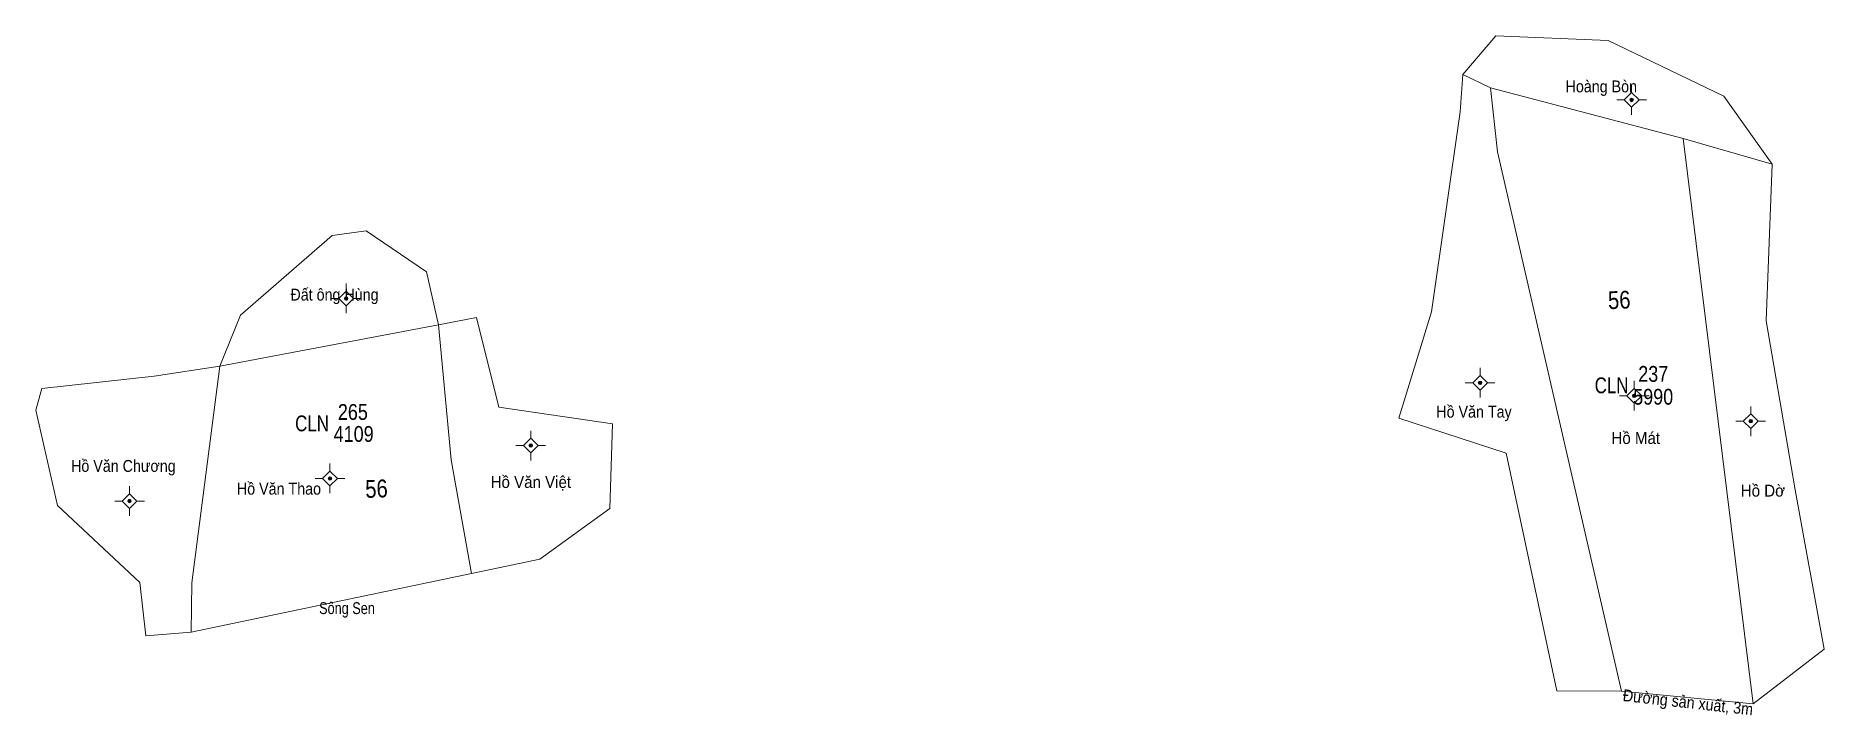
# Model space of a CAD drawing. Header units: metres. Extents: x 533370 to 536838, y 1846187 to 1848171.
# Drawn here: x 534015 to 534467.2, y 1847999.4 to 1848171.3 of the extents above; entities that cross this region are included whole.
import ezdxf
from ezdxf.enums import TextEntityAlignment as Align

# ---------------------------------------------------------------- set-up
doc = ezdxf.new("R2010")
doc.units = ezdxf.units.M
doc.header["$LTSCALE"] = 1.2
for name, color, linetype, lineweight in [('11', 7, 'Continuous', 13), ('6', 7, 'Continuous', 13), ('7', 7, 'Continuous', 13)]:
    doc.layers.add(name, color=color, linetype=linetype, lineweight=lineweight)
for name, color, linetype in [('2', 7, 'Continuous'), ('3', 7, 'Continuous'), ('4', 7, 'Continuous'), ('5', 7, 'Continuous')]:
    doc.layers.add(name, color=color, linetype=linetype)

msp = doc.modelspace()

# ---------------------------------------------------------------- texts
at = {"layer": '2'}
for s, width, p in [('Hoàng Bòn', 0.9, (534410.815, 1848157.01)), ('Hồ Văn Tay', 0.9, (534378.63, 1848074.72)), ('Hồ Mát', 0.95, (534419.53, 1848068.06)), ('Hồ Dờ', 0.95, (534451.675, 1848054.74)), ('Sông Sen', 0.8, (534093.67, 1848025.02))]:
    msp.add_text(s, height=3, dxfattribs=dict(at, width=width)).set_placement(p, align=Align.CENTER)
for s, width, p in [('Đất ông Hùng', 0.9, (534079.37, 1848104.34)), ('Hồ Văn Chương', 0.9, (534023.9, 1848061)), ('Hồ Văn Việt', 0.95, (534129.99, 1848056.93)), ('Hồ Văn Thao', 0.9, (534065.83, 1848055.24))]:
    msp.add_text(s, height=3, dxfattribs=dict(at, width=width)).set_placement(p)
at = {"layer": '2', "width": 0.9}
msp.add_text('Đường sản xuất, 3m', height=3, rotation=353.67, dxfattribs=at).set_placement((534432.575, 1848001.221), align=Align.CENTER)
at = {"layer": '3', "width": 0.8}
for p in [(534418.89, 1848080.89), (534090.3, 1848071.26)]:
    msp.add_text('CLN ', height=4, dxfattribs=at).set_placement(p, align=Align.RIGHT)
at = {"layer": '4', "width": 0.85}
for s, p in [('237', (534423.95, 1848083.78)), ('265', (534095.155, 1848074.15))]:
    msp.add_text(s, height=4, dxfattribs=at).set_placement(p, align=Align.CENTER)
at = {"layer": '5', "width": 0.85}
for s, p in [('5990', (534423.935, 1848078)), ('4109', (534095.355, 1848068.59))]:
    msp.add_text(s, height=4, dxfattribs=at).set_placement(p, align=Align.CENTER)
at = {"layer": '7', "width": 0.85}
for p in [(534415.421, 1848102.252), (534101.201, 1848054.492)]:
    msp.add_text('56', height=4.5, rotation=2, dxfattribs=at).set_placement(p, align=Align.CENTER)

# ---------------------------------------------------------------- hatches: boundary and pattern name
at = {"layer": '11'}
for points in [[(534418.939, 1848155.09, 1), (534418.039, 1848155.09, 1)], [(534093.909, 1848104.86, 1), (534093.009, 1848104.86, 1)], [(534380.619, 1848083.53, 1), (534379.719, 1848083.53, 1)], [(534419.589, 1848080.24, 1), (534418.689, 1848080.24, 1)], [(534449.049, 1848073.82, 1), (534448.149, 1848073.82, 1)], [(534140.589, 1848067.66, 1), (534139.689, 1848067.66, 1)], [(534089.809, 1848059.33, 1), (534088.909, 1848059.33, 1)], [(534039.129, 1848053.61, 1), (534038.229, 1848053.61, 1)]]:
    msp.add_hatch(color=256, dxfattribs=at).paths.add_polyline_path(points)

# ---------------------------------------------------------------- linework, layer by layer
for p, q in [((534416.62, 1848155.09), (534414.74, 1848155.09)), ((534418.49, 1848158.84), (534418.49, 1848156.96)), ((534422.24, 1848155.09), (534420.36, 1848155.09)), ((534418.49, 1848153.22), (534418.49, 1848151.34)), ((534093.46, 1848108.61), (534093.46, 1848106.74)), ((534091.58, 1848104.86), (534089.71, 1848104.86)), ((534093.46, 1848102.98), (534093.46, 1848101.11)), ((534097.21, 1848104.86), (534095.34, 1848104.86)), ((534380.17, 1848087.28), (534380.17, 1848085.4)), ((534378.3, 1848083.53), (534376.42, 1848083.53)), ((534383.92, 1848083.53), (534382.05, 1848083.53)), ((534419.14, 1848083.99), (534419.14, 1848082.12)), ((534380.17, 1848081.66), (534380.17, 1848079.78)), ((534417.26, 1848080.24), (534415.39, 1848080.24)), ((534419.14, 1848078.36), (534419.14, 1848076.49)), ((534422.89, 1848080.24), (534421.02, 1848080.24)), ((534446.72, 1848073.82), (534444.85, 1848073.82)), ((534448.6, 1848077.57), (534448.6, 1848075.7)), ((534452.35, 1848073.82), (534450.48, 1848073.82)), ((534140.14, 1848071.41), (534140.14, 1848069.54)), ((534448.6, 1848071.94), (534448.6, 1848070.07)), ((534138.26, 1848067.66), (534136.39, 1848067.66)), ((534140.14, 1848065.78), (534140.14, 1848063.91)), ((534143.89, 1848067.66), (534142.02, 1848067.66)), ((534089.36, 1848063.08), (534089.36, 1848061.2)), ((534038.68, 1848057.36), (534038.68, 1848055.48)), ((534087.48, 1848059.33), (534085.61, 1848059.33)), ((534089.36, 1848057.46), (534089.36, 1848055.58)), ((534093.11, 1848059.33), (534091.24, 1848059.33)), ((534036.81, 1848053.61), (534034.93, 1848053.61)), ((534038.68, 1848051.74), (534038.68, 1848049.86)), ((534042.43, 1848053.61), (534040.56, 1848053.61))]:
    msp.add_line(p, q, dxfattribs=at)
for points in [[(534418.49, 1848156.96), (534416.62, 1848155.09), (534418.49, 1848153.22), (534420.36, 1848155.09)], [(534093.46, 1848106.74), (534091.58, 1848104.86), (534093.46, 1848102.98), (534095.34, 1848104.86)], [(534380.17, 1848085.4), (534378.3, 1848083.53), (534380.17, 1848081.66), (534382.05, 1848083.53)], [(534419.14, 1848082.12), (534417.26, 1848080.24), (534419.14, 1848078.36), (534421.02, 1848080.24)], [(534448.6, 1848075.7), (534446.72, 1848073.82), (534448.6, 1848071.94), (534450.48, 1848073.82)], [(534140.14, 1848069.54), (534138.26, 1848067.66), (534140.14, 1848065.78), (534142.02, 1848067.66)], [(534089.36, 1848061.2), (534087.48, 1848059.33), (534089.36, 1848057.46), (534091.24, 1848059.33)], [(534038.68, 1848055.48), (534036.81, 1848053.61), (534038.68, 1848051.74), (534040.56, 1848053.61)]]:
    msp.add_lwpolyline(points, close=True, dxfattribs=at)
for centre in [(534418.489, 1848155.09), (534093.459, 1848104.86), (534380.169, 1848083.53), (534419.139, 1848080.24), (534448.599, 1848073.82), (534140.139, 1848067.66), (534089.359, 1848059.33), (534038.679, 1848053.61)]:
    msp.add_circle(centre, 0.45, dxfattribs=at)
at = {"layer": '6'}
for p, q in [((534375.84, 1848161.56), (534382.82, 1848158.17)), ((534431.5, 1848145.33), (534382.82, 1848158.17)), ((534454.01, 1848138.86), (534431.5, 1848145.33)), ((534399.55, 1848005.59), (534415.9, 1848005.51))]:
    msp.add_line(p, q, dxfattribs=at)
for points in [[(534375.84, 1848161.56), (534384.12, 1848171.33), (534412.52, 1848170.11), (534441.83, 1848156.06), (534454.01, 1848138.86)], [(534399.55, 1848005.59), (534386.8, 1848065.71), (534359.62, 1848074.57), (534367.87, 1848101.46), (534375.12, 1848152.09), (534375.84, 1848161.56)], [(534382.82, 1848158.17), (534384.57, 1848141.99), (534415.9, 1848005.51), (534449.19, 1848002.32), (534431.5, 1848145.33)], [(534454.01, 1848138.86), (534452.52, 1848099.23), (534459.85, 1848056.46), (534467.18, 1848016.13), (534449.19, 1848002.32)], [(534116.79, 1848098.22), (534113.76, 1848111.61), (534098.49, 1848122), (534089.94, 1848120.78), (534066.74, 1848100.61), (534061.56, 1848087.73)], [(534126.43, 1848100.05), (534116.79, 1848098.22), (534061.56, 1848087.73), (534054.48, 1848032.92), (534054.23, 1848020.45)], [(534116.79, 1848098.22), (534120, 1848064), (534125.16, 1848035.27)], [(534126.43, 1848100.05), (534132.08, 1848077.39), (534160.78, 1848073.12), (534160.17, 1848051.73), (534142.41, 1848038.87)], [(534061.56, 1848087.73), (534044.91, 1848085.18), (534016.51, 1848082.13), (534014.98, 1848076.63), (534020.48, 1848052.49), (534041.32, 1848033.04), (534042.77, 1848019.49), (534054.23, 1848020.45)], [(534054.23, 1848020.45), (534125.16, 1848035.27), (534142.41, 1848038.87)]]:
    msp.add_lwpolyline(points, dxfattribs=at)

msp.set_redraw_order([(e.dxf.handle, doc.entitydb.next_handle()) for e in msp.query("TEXT MTEXT ATTDEF DIMENSION ARC_DIMENSION")])  # texts and dimensions are drawn at this point

doc.saveas('drawing.dxf')
